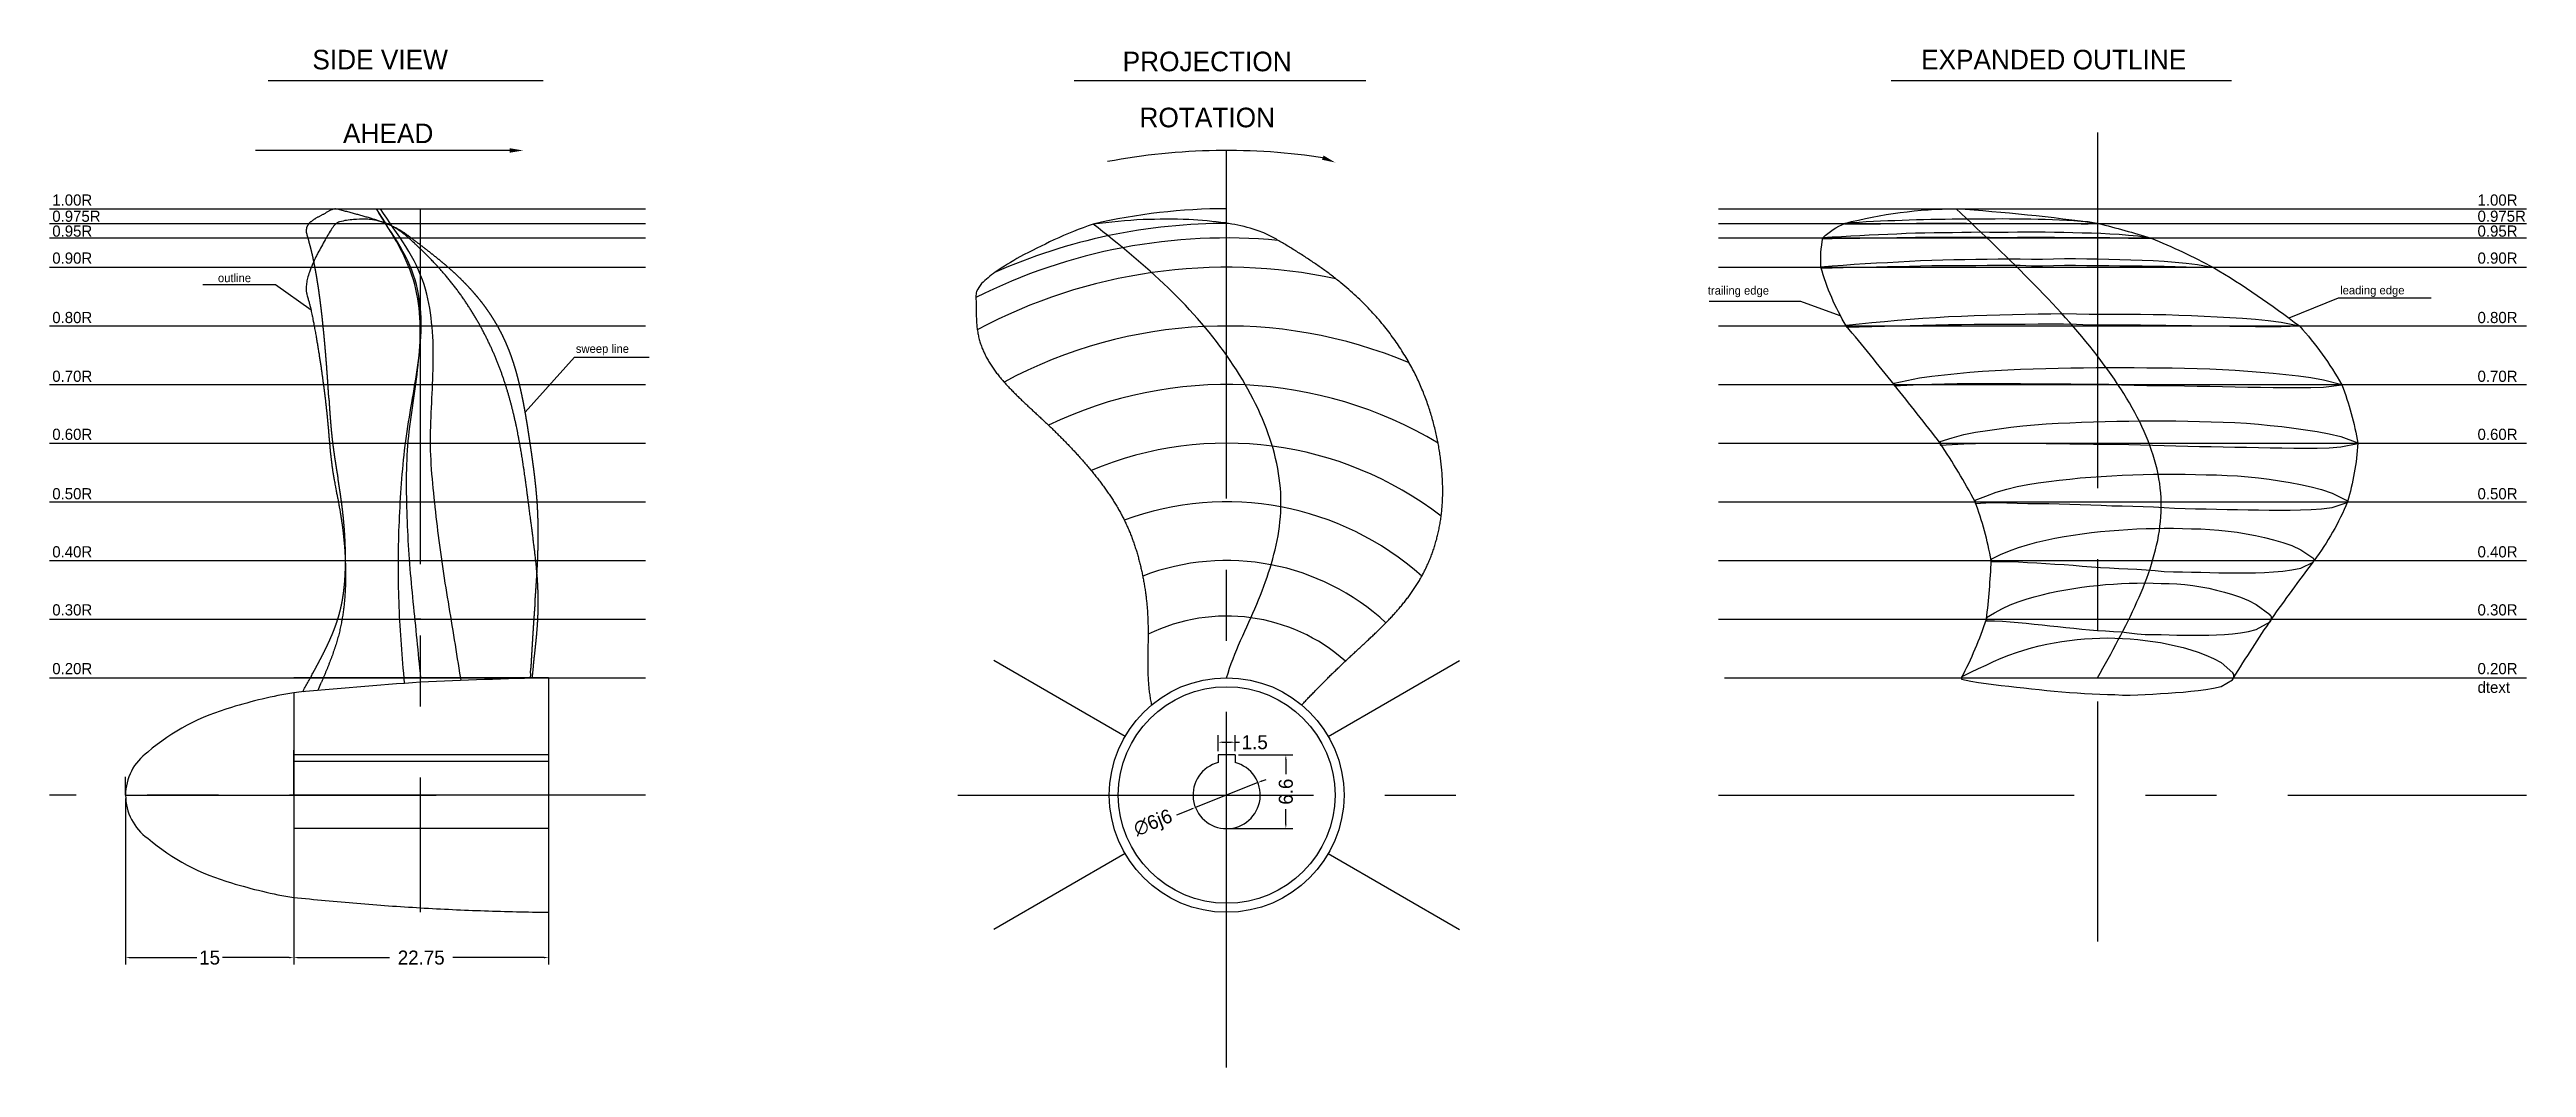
# Model space of a CAD drawing. Extents: x -13 to 208, y 176 to 267.
import ezdxf

# ---------------------------------------------------------------- set-up
doc = ezdxf.new("R2010")
doc.units = 0
doc.linetypes.add('CENTER', pattern=[50.8, 31.75, -6.35, 6.35, -6.35])
doc.linetypes.add('DIVIDE', pattern=[31.75, 12.7, -6.35, 0, -6.35, 0, -6.35])
doc.layers.get('0').update_dxf_attribs({"linetype": 'CONTINUOUS'})
doc.layers.get('DEFPOINTS').update_dxf_attribs({"linetype": 'CONTINUOUS'})
doc.layers.add('7', color=7, linetype='CONTINUOUS')
doc.dimstyles.get("Standard").update_dxf_attribs({"dimtxt": 0.18, "dimasz": 0.18, "dimexe": 0.18, "dimexo": 0.0625, "dimgap": 0.09, "dimtad": 0, "dimtih": 1, "dimtoh": 1, "dimdec": 4, "dimzin": 0, "dimtxsty": 'STANDARD', "dimcen": 0.09, "dimazin": 3, "dimtfac": 1, "dimtdec": 4, "dimtofl": 0, "dimtmove": 0, "dimatfit": 3, "dimtolj": 1, "dimtzin": 0})

msp = doc.modelspace()

# ---------------------------------------------------------------- texts
at = {"layer": '7'}
for s, height, p in [('SIDE VIEW', 1.75, (10.43865, 264.79072)), ('PROJECTION', 1.75, (82.73717, 264.62397)), ('EXPANDED OUTLINE', 1.75, (153.97265, 264.79072)), ('ROTATION', 1.75, (84.23862, 259.62161)), ('AHEAD', 1.75, (13.16997, 258.20427)), ('0.975R', 1, (-12.77002, 251.17997)), ('1.00R', 1, (-12.77002, 252.62685)), ('0.975R', 1, (203.62637, 251.17997)), ('1.00R', 1, (203.62637, 252.62685)), ('0.95R', 1, (-12.77002, 249.85367)), ('0.95R', 1, (203.62637, 249.85367)), ('0.90R', 1, (-12.77002, 247.44221)), ('0.90R', 1, (203.62637, 247.44221)), ('outline', 0.75, (2.01181, 245.79282)), ('trailing edge', 0.75, (134.94541, 244.67566)), ('leading edge', 0.75, (191.36552, 244.7028)), ('0.80R', 1, (-12.77002, 242.137)), ('0.80R', 1, (203.62637, 242.137)), ('sweep line', 0.75, (33.94639, 239.47858)), ('0.70R', 1, (-12.77002, 236.89207)), ('0.70R', 1, (203.62637, 236.89207)), ('0.60R', 1, (-12.77002, 231.70744)), ('0.60R', 1, (203.62637, 231.70744)), ('0.50R', 1, (-12.77002, 226.40223)), ('0.50R', 1, (203.62637, 226.40223)), ('0.40R', 1, (-12.77002, 221.21759)), ('0.40R', 1, (203.62637, 221.21759)), ('0.30R', 1, (-12.77002, 216.03295)), ('0.30R', 1, (203.62637, 216.03295)), ('0.20R', 1, (-12.77002, 210.78803)), ('0.20R', 1, (203.62637, 210.78803)), ('dtext', 1, (203.62637, 209.12136))]:
    msp.add_text(s, height=height, dxfattribs=at).set_placement(p)

# ---------------------------------------------------------------- blocks, each defined once
blk = doc.blocks.new('*D0')
at = {"layer": '7', "color": 0}
for p, q in [((8.77, 199.69), (8.77, 184.86)), ((31.52, 199.69), (31.52, 184.86)), ((9.17, 185.48), (17.33, 185.48)), ((31.12, 185.48), (22.96, 185.48))]:
    blk.add_line(p, q, dxfattribs=at)
for points in [[(9.17, 185.55), (9.17, 185.42), (8.77, 185.48)], [(31.12, 185.55), (31.12, 185.42), (31.52, 185.48)]]:
    blk.add_solid(points, dxfattribs=at)
at = {"layer": 'DEFPOINTS', "color": 0}
for p in [(8.77, 200), (31.52, 200), (31.52, 185.48)]:
    blk.add_point(p, dxfattribs=at)
at = {"layer": '7', "color": 0, "insert": (20.15, 185.48), "char_height": 1.25, "attachment_point": 5}
blk.add_mtext('\\A1;22.75', dxfattribs=at)
blk = doc.blocks.new('*D1')
at = {"layer": '7', "color": 0}
for p, q in [((-6.23, 199.69), (-6.23, 184.86)), ((8.77, 199.37), (8.77, 184.86)), ((-5.83, 185.48), (0.12, 185.48)), ((8.37, 185.48), (2.42, 185.48))]:
    blk.add_line(p, q, dxfattribs=at)
for points in [[(-5.83, 185.55), (-5.83, 185.42), (-6.23, 185.48)], [(8.37, 185.55), (8.37, 185.42), (8.77, 185.48)]]:
    blk.add_solid(points, dxfattribs=at)
at = {"layer": 'DEFPOINTS', "color": 0}
for p in [(-6.23, 200), (8.77, 199.69), (8.77, 185.48)]:
    blk.add_point(p, dxfattribs=at)
at = {"layer": '7', "color": 0, "insert": (1.27, 185.48), "char_height": 1.25, "attachment_point": 5}
blk.add_mtext('\\A1;15', dxfattribs=at)
blk = doc.blocks.new('*D2')
at = {"layer": '7', "color": 0}
for p, q in [((91.27, 203.91), (91.27, 205.34)), ((91.67, 204.71), (92.37, 204.71)), ((92.77, 203.91), (92.77, 205.34)), ((92.77, 204.71), (93.17, 204.71))]:
    blk.add_line(p, q, dxfattribs=at)
for points in [[(91.67, 204.78), (91.67, 204.65), (91.27, 204.71)], [(92.37, 204.78), (92.37, 204.65), (92.77, 204.71)]]:
    blk.add_solid(points, dxfattribs=at)
at = {"layer": 'DEFPOINTS', "color": 0}
for p in [(91.27, 203.6), (92.77, 204.71), (92.77, 203.6)]:
    blk.add_point(p, dxfattribs=at)
at = {"layer": '7', "color": 0, "insert": (94.52, 204.71), "char_height": 1.25, "attachment_point": 5}
blk.add_mtext('\\A1;1.5', dxfattribs=at)
blk = doc.blocks.new('*D3')
at = {"layer": '7', "color": 0}
for p, q in [((93.08, 203.6), (97.92, 203.6)), ((97.3, 203.2), (97.3, 201.86)), ((92.33, 197), (97.92, 197)), ((97.3, 197.4), (97.3, 198.74))]:
    blk.add_line(p, q, dxfattribs=at)
for points in [[(97.23, 203.2), (97.36, 203.2), (97.3, 203.6)], [(97.23, 197.4), (97.36, 197.4), (97.3, 197)]]:
    blk.add_solid(points, dxfattribs=at)
at = {"layer": 'DEFPOINTS', "color": 0}
for p in [(92.77, 203.6), (92.02, 197), (97.3, 197)]:
    blk.add_point(p, dxfattribs=at)
at = {"layer": '7', "color": 0, "insert": (97.3, 200.3), "char_height": 1.25, "attachment_point": 5, "rotation": 90}
blk.add_mtext('\\A1;6.6', dxfattribs=at)
blk = doc.blocks.new('*D4')
at = {"layer": '7', "color": 0}
for p, q in [((95.18, 201.26), (95.55, 201.4)), ((94.8, 201.11), (89.23, 198.89)), ((87.58, 198.24), (88.86, 198.74))]:
    blk.add_line(p, q, dxfattribs=at)
for points in [[(95.15, 201.32), (95.2, 201.19), (94.8, 201.11)], [(88.83, 198.81), (88.88, 198.68), (89.23, 198.89)]]:
    blk.add_solid(points, dxfattribs=at)
at = {"layer": 'DEFPOINTS', "color": 0}
for p in [(94.8, 201.11), (89.23, 198.89)]:
    blk.add_point(p, dxfattribs=at)
at = {"layer": '7', "color": 0, "insert": (85.49, 197.41), "char_height": 1.25, "attachment_point": 5, "rotation": 21.6683}
blk.add_mtext('\\A1;∅6{\\f??|b0|i0|c0|p54;j6}', dxfattribs=at)

# ---------------------------------------------------------------- dimensions: what is measured, and where the dimension line sits
at = {"layer": '7'}
for base, p1, p2, picture, middle in [((92.76619, 204.71473), (91.26619, 203.6), (92.76619, 203.6), '*D2', (94.52036, 204.71473)), ((8.77037, 185.48296), (-6.22963, 200), (8.77037, 199.6875), '*D1', (1.27037, 185.48296)), ((31.52037, 185.48296), (8.77037, 200), (31.52037, 200), '*D0', (20.14537, 185.48296))]:
    dim = msp.add_linear_dim(base=base, p1=p1, p2=p2, dimstyle='STANDARD', override={"dimscale": 0.5, "dimtxt": 2.5, "dimasz": 0.8, "dimexe": 1.25, "dimexo": 0.625, "dimgap": 0.625, "dimtih": 0, "dimtoh": 0, "dimzin": 8, "dimlunit": 6, "dimcen": 2.5, "dimtofl": 1}, dxfattribs=at)
    dim.commit()
    dim.dimension.update_dxf_attribs({"geometry": picture, "text_midpoint": middle})
dim = msp.add_linear_dim(base=(97.29673, 197), p1=(92.76619, 203.6), p2=(92.01619, 197), angle=90, dimstyle='STANDARD', override={"dimscale": 0.5, "dimtxt": 2.5, "dimasz": 0.8, "dimexe": 1.25, "dimexo": 0.625, "dimgap": 0.625, "dimtih": 0, "dimtoh": 0, "dimzin": 8, "dimlunit": 6, "dimcen": 2.5, "dimtofl": 1}, dxfattribs=at)
dim.commit()
dim.dimension.update_dxf_attribs({"geometry": '*D3', "text_midpoint": (97.29673, 200.3)})
dim = msp.add_diameter_dim_2p(p1=(94.8042, 201.1077), p2=(89.22818, 198.8923), text='<>{\\f??|b0|i0|c0|p54;j6}', dimstyle='STANDARD', override={"dimscale": 0.5, "dimtxt": 2.5, "dimasz": 0.8, "dimexe": 1.25, "dimexo": 0.625, "dimgap": 0.625, "dimtih": 0, "dimtoh": 0, "dimdec": 2, "dimzin": 8, "dimlunit": 6, "dimcen": 2.5, "dimtdec": 2, "dimtofl": 1}, dxfattribs=at)
dim.commit()
dim.dimension.update_dxf_attribs({"geometry": '*D4', "text_midpoint": (85.49401, 197.40869), "dimtype": 163})

# ---------------------------------------------------------------- linework, layer by layer
at = {"color": 7}
for centre, radius, start, end in [((8.57741, 188.79135), 19.76748, 105.7273876, 130.4742208), ((15.97524, 166.42733), 43.31245, 99.575465, 107.1282478), ((-1.50577, 199.9861), 4.72388, 125.5720071, 234.6399512), ((8.57318, 211.18645), 19.76748, 229.5474476, 254.2942808), ((15.96255, 233.55327), 43.31245, 252.8934206, 260.4415627)]:
    msp.add_arc(centre, radius, start, end, dxfattribs=at)
at = {"layer": '7'}
for p, q in [((6.49685, 263.79025), (29.01861, 263.79025)), ((29.01861, 263.79025), (31.02054, 263.79025)), ((78.39965, 263.79025), (104.42479, 263.79025)), ((151.30353, 263.79025), (181.6662, 263.79025)), ((28.5575, 257.54882), (5.37004, 257.54882)), ((-13.0133, 252.35), (40.15899, 252.35)), ((135.89838, 252.35), (207.99205, 252.35)), ((157.11312, 252.35), (192.90911, 252.35)), ((-13.0133, 251.04), (40.15899, 251.04)), ((-13.0133, 249.74), (40.15899, 249.74)), ((135.89838, 251.04), (207.99205, 251.04)), ((135.89838, 249.74), (207.99205, 249.74)), ((145.21732, 249.7678), (145.21732, 249.6972)), ((147.17302, 251.0727), (147.17302, 251.0098)), ((-13.0133, 247.12), (40.15899, 247.12)), ((0.65104, 245.5869), (7.14227, 245.5869)), ((7.14227, 245.5869), (10.32994, 243.32768)), ((135.89838, 247.12), (207.99205, 247.12)), ((145.04512, 247.1598), (145.04512, 247.0702)), ((135.06859, 244.10751), (143.22241, 244.10751)), ((143.22241, 244.10751), (146.72437, 242.80146)), ((186.83255, 242.60151), (191.21886, 244.38667)), ((191.21886, 244.38667), (199.49245, 244.38667)), ((-13.0133, 241.88), (40.15899, 241.88)), ((135.89838, 241.88), (207.99205, 241.88)), ((147.30212, 241.9522), (147.30212, 241.8078)), ((29.42997, 234.17965), (33.83809, 239.10467)), ((33.83809, 239.10467), (40.48827, 239.10467)), ((-13.0133, 236.65), (40.15899, 236.65)), ((135.89838, 236.65), (207.99205, 236.65)), ((151.56742, 236.7636), (151.56742, 236.5264)), ((-13.0133, 231.41), (40.15899, 231.41)), ((135.89838, 231.41), (207.99205, 231.41)), ((155.69152, 231.5773), (155.69152, 231.2427)), ((-13.0133, 226.18), (40.15899, 226.18)), ((135.89838, 226.18), (207.99205, 226.18)), ((158.80972, 226.3187), (158.80972, 226.0313)), ((160.23572, 221.0694), (160.23572, 220.8107)), ((-13.0133, 220.94), (40.15899, 220.94)), ((135.89838, 220.94), (207.99205, 220.94)), ((-13.0133, 215.71), (40.15899, 215.71)), ((20.12037, 215.71), (19.65037, 215.71)), ((135.89838, 215.71), (207.99205, 215.71)), ((159.81022, 215.8577), (159.81022, 215.5523)), ((-13.0133, 210.47), (40.15899, 210.47)), ((31.52037, 210.4698), (8.77037, 210.4698)), ((20.12037, 210.47), (20.17037, 210.47)), ((31.52037, 210.47), (31.52037, 189.53)), ((82.94908, 205.2349), (71.23545, 211.99776)), ((101.0833, 205.2349), (112.79693, 211.99776)), ((136.44155, 210.47), (169.72742, 210.47)), ((157.58752, 210.56098), (157.58752, 210.3333)), ((169.72742, 210.47), (169.72742, 210.47)), ((169.72742, 210.47), (207.99205, 210.47)), ((8.77037, 209.13632), (8.77037, 190.86368)), ((8.77037, 200), (8.77037, 204)), ((31.52037, 203.6), (8.77037, 203.6)), ((8.77037, 200), (8.77037, 203.5)), ((91.26619, 203.6), (91.26619, 202.90474)), ((92.76619, 203.6), (91.26619, 203.6)), ((92.76619, 203.6), (92.76619, 202.90474)), ((31.52037, 203), (8.77037, 203)), ((8.77037, 200), (8.77037, 202)), ((8.77037, 202), (8.77037, 197.59552)), ((8.77037, 200), (8.77037, 201.7)), ((-6.22963, 200), (21.47204, 200)), ((8.77037, 200), (8.77037, 200)), ((31.52037, 197), (8.77037, 197)), ((82.94908, 194.7651), (71.23545, 188.00224)), ((101.0833, 194.7651), (112.79693, 188.00224))]:
    msp.add_line(p, q, dxfattribs=at)
at = {"layer": '7', "linetype": 'CENTER'}
for p, q in [((169.72742, 259.14786), (169.72742, 186.93279)), ((92.01619, 175.67113), (92.01619, 257.54882)), ((20.07037, 252.35), (20.07037, 189.53)), ((-6.22963, 200), (-6.22963, 201.6244)), ((40.15899, 200), (-13.0133, 200)), ((68.02066, 200), (116.01172, 200)), ((135.89838, 200), (207.99205, 200))]:
    msp.add_line(p, q, dxfattribs=at)
at = {"layer": '7', "linetype": 'DIVIDE'}
msp.add_lwpolyline([(29.87902, 210.47, -0.000021932), (29.9024, 210.893), (29.92586, 211.3161, -0.000074438), (29.94948, 211.7391, -0.000093186), (29.97334, 212.1621, -0.000116027), (29.99752, 212.5851, -0.000137546), (30.02209, 213.0082, -0.000171897), (30.04715, 213.4312, -0.000180443), (30.07276, 213.8542, -0.000210231), (30.099, 214.2773, -0.000242111), (30.12597, 214.7003, -0.00025223), (30.15373, 215.1233, -0.000280073), (30.18237, 215.5464, -0.000264434), (30.21195, 215.9694, -0.000158975), (30.24232, 216.3924, -0.000055516), (30.27319, 216.8155, -0.00004018), (30.30424, 217.2385, 0.000045045), (30.33518, 217.6615, 0.000219587), (30.36569, 218.0845, 0.000300174), (30.39548, 218.5076, 0.000386288), (30.42425, 218.9306, 0.000488227), (30.45168, 219.3536, 0.000572636), (30.47747, 219.7767, 0.000656718), (30.50132, 220.1997, 0.000752829), (30.52293, 220.6227, 0.000839898), (30.54198, 221.0458, 0.000889431), (30.55823, 221.4688, 0.000942742), (30.57148, 221.8918, 0.000988461), (30.58155, 222.3148, 0.001036963), (30.58829, 222.7379, 0.001098868), (30.59149, 223.1609, 0.001139109), (30.591, 223.5839, 0.001196627), (30.58664, 224.007, 0.001248363), (30.57823, 224.43, 0.0012981), (30.5656, 224.853, 0.001352178), (30.54856, 225.2761, 0.001396935), (30.52695, 225.6991, 0.00143758), (30.5006, 226.1221, 0.001413198), (30.46938, 226.5452, 0.001269973), (30.43353, 226.9682, 0.001137686), (30.39342, 227.3912, 0.001029884), (30.34942, 227.8142, 0.000924558), (30.30188, 228.2373, 0.000816908), (30.25118, 228.6603, 0.000705707), (30.19768, 229.0833, 0.000599469), (30.14174, 229.5064, 0.000496845), (30.08374, 229.9294, 0.000386289), (30.02403, 230.3524, 0.000280326), (29.96298, 230.7755, 0.0001834), (29.90096, 231.1985, 0.000144862), (29.83831, 231.6215, 0.000236872), (29.77501, 232.0445, 0.000433641), (29.71062, 232.4676, 0.000558834), (29.64474, 232.8906, 0.000680564), (29.57692, 233.3136, 0.000799221), (29.50674, 233.7367, 0.000939806), (29.43375, 234.1597, 0.001040478), (29.35753, 234.5827, 0.001164151), (29.27765, 235.0058, 0.001296199), (29.19367, 235.4288, 0.001394342), (29.10517, 235.8518, 0.001516365), (29.01171, 236.2749, 0.001653579), (28.91285, 236.6979, 0.001824116), (28.80808, 237.1209, 0.002097921), (28.69655, 237.5439, 0.002313311), (28.5774, 237.967, 0.002542267), (28.44977, 238.39, 0.002728686), (28.31276, 238.813, 0.002909459), (28.16552, 239.2361, 0.003109277), (28.00718, 239.6591, 0.003250528), (27.83685, 240.0821, 0.003393503), (27.65366, 240.5052, 0.003539842), (27.45676, 240.9282, 0.003634763), (27.24526, 241.3512, 0.003718363), (27.01828, 241.7742, 0.003754667), (26.77499, 242.1973, 0.003758873), (26.51473, 242.6203, 0.003690258), (26.23693, 243.0433, 0.003654772), (25.94105, 243.4664, 0.003637515), (25.62654, 243.8894, 0.003549697), (25.29282, 244.3124, 0.003486282), (24.93935, 244.7355, 0.003442975), (24.56558, 245.1585, 0.003337458), (24.17095, 245.5815, 0.003252277), (23.7549, 246.0045, 0.003164245), (23.31689, 246.4276, 0.003101746), (22.85634, 246.8506, 0.002835522), (22.37276, 247.2736, 0.002248113), (21.86753, 247.6967, 0.001569511), (21.34464, 248.1197, 0.001016215), (20.80831, 248.5427, 0.000553985), (20.26274, 248.9658, 0.000106787), (19.71214, 249.3888, 0.000178074), (19.16058, 249.8118, 0.006220571), (18.57938, 250.2348, 0.020118258), (17.86417, 250.6579, 0.016794491), (16.89997, 251.0809, 0.007671043), (15.62164, 251.5039, 0.002134788), (14.11495, 251.927, 0.004329051), (12.49407, 252.35, 0.10948409), (11.56907, 251.927, 0.002278951), (10.75902, 251.5039, 0.031539996), (10.17882, 251.0809, 0.067089746), (9.91434, 250.6579, 0.051633525), (9.89732, 250.2348, 0.006080995), (10.00855, 249.8118, 0.002850083), (10.1396, 249.3888, -0.002307917), (10.2586, 248.9658, -0.002609281), (10.36686, 248.5427, -0.002206158), (10.46582, 248.1197, -0.001833843), (10.55689, 247.6967, -0.001434432), (10.64153, 247.2736, -0.00116004), (10.7211, 246.8506, -0.001114034), (10.79634, 246.4276, -0.001106536), (10.86749, 246.0045, -0.001027509), (10.93481, 245.5815, -0.000973719), (10.99853, 245.1585, -0.000902077), (11.0589, 244.7355, -0.000833403), (11.11616, 244.3124, -0.000756824), (11.17056, 243.8894, -0.000699579), (11.22233, 243.4664, -0.000624104), (11.27172, 243.0433, -0.000548549), (11.31897, 242.6203, -0.000485752), (11.36433, 242.1973, -0.000425824), (11.40803, 241.7742, -0.000394026), (11.45026, 241.3512, -0.000410018), (11.49106, 240.9282, -0.000399778), (11.53046, 240.5052, -0.000388417), (11.56851, 240.0821, -0.000380226), (11.60522, 239.6591, -0.000369438), (11.64064, 239.2361, -0.000362302), (11.6748, 238.813, -0.000349017), (11.70773, 238.39, -0.000343076), (11.73946, 237.967, -0.000330466), (11.77004, 237.5439, -0.000323158), (11.79948, 237.1209, -0.000302321), (11.82783, 236.6979, -0.000219135), (11.85517, 236.2749, -0.0000438), (11.88188, 235.8518, -0.000055848), (11.90845, 235.4288, 0.000177251), (11.93537, 235.0058, 0.000384057), (11.96312, 234.5827, 0.000540342), (11.9922, 234.1597, 0.000673194), (12.02309, 233.7367, 0.00082111), (12.05629, 233.3136, 0.000964418), (12.09228, 232.8906, 0.001101745), (12.13155, 232.4676, 0.0012437), (12.17459, 232.0445, 0.001386784), (12.22189, 231.6215, 0.001422926), (12.27391, 231.1985, 0.001200722), (12.33052, 230.7755, 0.000911841), (12.39102, 230.3524, 0.00069245), (12.45465, 229.9294, 0.000473063), (12.52067, 229.5064, 0.000266475), (12.58835, 229.0833, 0.000047768), (12.65695, 228.6603, 0.000070947), (12.72571, 228.2373, -0.000300695), (12.7939, 227.8142, -0.000584542), (12.86077, 227.3912, -0.000806726), (12.92559, 226.9682, -0.001024851), (12.98762, 226.5452, -0.001232221), (13.0461, 226.1221, -0.001304877), (13.10045, 225.6991, -0.001285269), (13.15053, 225.2761, -0.001308343), (13.19623, 224.853, -0.001321715), (13.23748, 224.43, -0.001361325), (13.27419, 224.007, -0.001385867), (13.30627, 223.5839, -0.001403572), (13.33365, 223.1609, -0.001440199), (13.35624, 222.7379, -0.001467336), (13.37395, 222.3148, -0.001489284), (13.38669, 221.8918, -0.00151477), (13.39439, 221.4688, -0.001552788), (13.39695, 221.0458, -0.00166192), (13.39424, 220.6227, -0.001950729), (13.38565, 220.1997, -0.002245133), (13.37031, 219.7767, -0.002490883), (13.34737, 219.3536, -0.00274477), (13.31596, 218.9306, -0.002979143), (13.27522, 218.5076, -0.003212551), (13.22429, 218.0845, -0.003443323), (13.16232, 217.6615, -0.003655474), (13.08844, 217.2385, -0.003855441), (13.00179, 216.8155, -0.004041369), (12.9015, 216.3924, -0.004215317), (12.78673, 215.9694, -0.004232587), (12.65662, 215.5464, -0.003856861), (12.51119, 215.1233, -0.003322687), (12.35164, 214.7003, -0.002901063), (12.17924, 214.2773, -0.002530516), (11.99529, 213.8542, -0.002194322), (11.80107, 213.4312, -0.001827718), (11.59786, 213.0082, -0.001509005), (11.38695, 212.5851, -0.001210207), (11.16961, 212.1621, -0.000881285), (10.94714, 211.7391, -0.000579911), (10.72082, 211.3161, -0.000296785), (10.49193, 210.893, -0.000610901), (9.57549, 209.22068)], format="xyb", dxfattribs=at)
at = {"layer": '7'}
for points in [[(20.12037, 210.47), (20.07816, 210.893), (20.03596, 211.3161), (19.99374, 211.7391), (19.95151, 212.1621), (19.90927, 212.5851), (19.86701, 213.0082), (19.82472, 213.4312), (19.78241, 213.8542), (19.74006, 214.2773), (19.69768, 214.7003), (19.65527, 215.1233), (19.6128, 215.5464), (19.5703, 215.9694), (19.52785, 216.3924), (19.48559, 216.8155), (19.44369, 217.2385), (19.40228, 217.6615), (19.36154, 218.0845), (19.3216, 218.5076), (19.28262, 218.9306), (19.24475, 219.3536), (19.20815, 219.7767), (19.17296, 220.1997), (19.13934, 220.6227), (19.10744, 221.0458), (19.07736, 221.4688), (19.04911, 221.8918), (19.02267, 222.3148), (18.99804, 222.7379), (18.97522, 223.1609), (18.95418, 223.5839), (18.93493, 224.007), (18.91745, 224.43), (18.90174, 224.853), (18.8878, 225.2761), (18.8756, 225.6991), (18.86515, 226.1221), (18.85647, 226.5452), (18.8498, 226.9682), (18.84545, 227.3912), (18.84373, 227.8142), (18.84494, 228.2373), (18.84941, 228.6603), (18.85744, 229.0833), (18.86934, 229.5064), (18.88542, 229.9294), (18.90599, 230.3524), (18.93138, 230.7755), (18.96187, 231.1985), (18.99778, 231.6215), (19.03894, 232.0445), (19.08478, 232.4676), (19.13469, 232.8906), (19.18806, 233.3136), (19.24428, 233.7367), (19.30276, 234.1597), (19.36288, 234.5827), (19.42405, 235.0058), (19.48565, 235.4288), (19.54708, 235.8518), (19.60773, 236.2749), (19.667, 236.6979), (19.72429, 237.1209), (19.77903, 237.5439), (19.83063, 237.967), (19.87853, 238.39), (19.92216, 238.813), (19.96093, 239.2361), (19.99427, 239.6591), (20.02161, 240.0821), (20.04238, 240.5052), (20.05601, 240.9282), (20.0619, 241.3512), (20.05951, 241.7742), (20.04824, 242.1973), (20.0275, 242.6203), (19.99668, 243.0433), (19.95516, 243.4664), (19.90232, 243.8894), (19.83756, 244.3124), (19.76027, 244.7355), (19.66983, 245.1585), (19.56563, 245.5815), (19.44705, 246.0045), (19.31348, 246.4276), (19.16432, 246.8506), (18.99896, 247.2736), (18.81761, 247.6967), (18.62159, 248.1197), (18.41231, 248.5427), (18.19116, 248.9658), (17.95954, 249.3888), (17.71886, 249.8118), (17.47043, 250.2348), (17.21536, 250.6579), (16.95473, 251.0809), (16.6897, 251.5039), (16.42171, 251.927), (16.15224, 252.35)], [(18.66069, 209.98286), (18.58631, 210.893), (18.55189, 211.3161), (18.51778, 211.7391), (18.48412, 212.1621), (18.45107, 212.5851), (18.41877, 213.0082), (18.38739, 213.4312), (18.35707, 213.8542), (18.32797, 214.2773), (18.30023, 214.7003), (18.27401, 215.1233), (18.24945, 215.5464), (18.22672, 215.9694), (18.20588, 216.3924), (18.18697, 216.8155), (18.17002, 217.2385), (18.15505, 217.6615), (18.14211, 218.0845), (18.13121, 218.5076), (18.12239, 218.9306), (18.11568, 219.3536), (18.11112, 219.7767), (18.10872, 220.1997), (18.10852, 220.6227), (18.11055, 221.0458), (18.11481, 221.4688), (18.12123, 221.8918), (18.12971, 222.3148), (18.14019, 222.7379), (18.15258, 223.1609), (18.16681, 223.5839), (18.18279, 224.007), (18.20044, 224.43), (18.21968, 224.853), (18.24044, 225.2761), (18.26263, 225.6991), (18.28617, 226.1221), (18.31102, 226.5452), (18.3373, 226.9682), (18.3652, 227.3912), (18.39492, 227.8142), (18.42666, 228.2373), (18.4606, 228.6603), (18.49694, 229.0833), (18.53588, 229.5064), (18.5776, 229.9294), (18.62231, 230.3524), (18.67019, 230.7755), (18.72144, 231.1985), (18.77624, 231.6215), (18.8345, 232.0445), (18.89583, 232.4676), (18.95987, 232.8906), (19.02621, 233.3136), (19.09448, 233.7367), (19.16429, 234.1597), (19.23525, 234.5827), (19.30699, 235.0058), (19.3791, 235.4288), (19.45122, 235.8518), (19.52295, 236.2749), (19.59392, 236.6979), (19.66364, 237.1209), (19.73146, 237.5439), (19.79667, 237.967), (19.85856, 238.39), (19.91642, 238.813), (19.96954, 239.2361), (20.01722, 239.6591), (20.05874, 240.0821), (20.0934, 240.5052), (20.12049, 240.9282), (20.1393, 241.3512), (20.14913, 241.7742), (20.14927, 242.1973), (20.13901, 242.6203), (20.11764, 243.0433), (20.08447, 243.4664), (20.03878, 243.8894), (19.97988, 244.3124), (19.90705, 244.7355), (19.81961, 245.1585), (19.71683, 245.5815), (19.59802, 246.0045), (19.46248, 246.4276), (19.30949, 246.8506), (19.13837, 247.2736), (18.94912, 247.6967), (18.74268, 248.1197), (18.52008, 248.5427), (18.28234, 248.9658), (18.03047, 249.3888), (17.7655, 249.8118), (17.49018, 250.2348), (17.21122, 250.6579), (16.9359, 251.0809), (16.66917, 251.5039), (16.40905, 251.927), (16.15224, 252.35)], [(23.70143, 210.25612), (23.60015, 210.893), (23.53286, 211.3161), (23.46552, 211.7391), (23.39809, 212.1621), (23.33056, 212.5851), (23.26289, 213.0082), (23.19506, 213.4312), (23.12704, 213.8542), (23.05881, 214.2773), (22.99033, 214.7003), (22.92159, 215.1233), (22.85254, 215.5464), (22.78318, 215.9694), (22.71359, 216.3924), (22.64393, 216.8155), (22.57436, 217.2385), (22.50504, 217.6615), (22.43614, 218.0845), (22.36781, 218.5076), (22.30022, 218.9306), (22.23353, 219.3536), (22.1679, 219.7767), (22.10349, 220.1997), (22.04047, 220.6227), (21.97899, 221.0458), (21.91915, 221.4688), (21.86089, 221.8918), (21.80417, 222.3148), (21.74891, 222.7379), (21.69505, 223.1609), (21.64253, 223.5839), (21.59129, 224.007), (21.54127, 224.43), (21.4924, 224.853), (21.44463, 225.2761), (21.39788, 225.6991), (21.3521, 226.1221), (21.30728, 226.5452), (21.2637, 226.9682), (21.22174, 227.3912), (21.1818, 227.8142), (21.14426, 228.2373), (21.10951, 228.6603), (21.07794, 229.0833), (21.04994, 229.5064), (21.02589, 229.9294), (21.00619, 230.3524), (20.99123, 230.7755), (20.98138, 231.1985), (20.97702, 231.6215), (20.97804, 232.0445), (20.98384, 232.4676), (20.99379, 232.8906), (21.00728, 233.3136), (21.02369, 233.7367), (21.0424, 234.1597), (21.0628, 234.5827), (21.08427, 235.0058), (21.10618, 235.4288), (21.12792, 235.8518), (21.14887, 236.2749), (21.16842, 236.6979), (21.18597, 237.1209), (21.2011, 237.5439), (21.21335, 237.967), (21.2223, 238.39), (21.2275, 238.813), (21.22853, 239.2361), (21.22495, 239.6591), (21.21633, 240.0821), (21.20223, 240.5052), (21.18223, 240.9282), (21.15587, 241.3512), (21.12274, 241.7742), (21.08236, 242.1973), (21.034, 242.6203), (20.9768, 243.0433), (20.90989, 243.4664), (20.83238, 243.8894), (20.74342, 244.3124), (20.64214, 244.7355), (20.52765, 245.1585), (20.3991, 245.5815), (20.25561, 246.0045), (20.09631, 246.4276), (19.92033, 246.8506), (19.72683, 247.2736), (19.51571, 247.6967), (19.28802, 248.1197), (19.04483, 248.5427), (18.78726, 248.9658), (18.51639, 249.3888), (18.23333, 249.8118), (17.94077, 250.2348), (17.64508, 250.6579), (17.35313, 251.0809), (17.06961, 251.5039), (16.79254, 251.927), (16.51869, 252.35)], [(169.72742, 210.47), (169.96222, 210.893), (170.19672, 211.3161), (170.43042, 211.7391), (170.66302, 212.1621), (170.89432, 212.5851), (171.12372, 213.0082), (171.35102, 213.4312), (171.57572, 213.8542), (171.79772, 214.2773), (172.01642, 214.7003), (172.23152, 215.1233), (172.44272, 215.5464), (172.64962, 215.9694), (172.85182, 216.3924), (173.04912, 216.8155), (173.24102, 217.2385), (173.42722, 217.6615), (173.60732, 218.0845), (173.78102, 218.5076), (173.94792, 218.9306), (174.10762, 219.3536), (174.25992, 219.7767), (174.40442, 220.1997), (174.54062, 220.6227), (174.66832, 221.0458), (174.78712, 221.4688), (174.89662, 221.8918), (174.99652, 222.3148), (175.08652, 222.7379), (175.16612, 223.1609), (175.23512, 223.5839), (175.29312, 224.007), (175.33982, 224.43), (175.37472, 224.853), (175.39762, 225.2761), (175.40812, 225.6991), (175.40592, 226.1221), (175.39062, 226.5452), (175.36232, 226.9682), (175.32122, 227.3912), (175.26732, 227.8142), (175.20092, 228.2373), (175.12212, 228.6603), (175.03102, 229.0833), (174.92782, 229.5064), (174.81272, 229.9294), (174.68572, 230.3524), (174.54712, 230.7755), (174.39702, 231.1985), (174.23552, 231.6215), (174.06282, 232.0445), (173.87942, 232.4676), (173.68532, 232.8906), (173.48092, 233.3136), (173.26652, 233.7367), (173.04242, 234.1597), (172.80892, 234.5827), (172.56612, 235.0058), (172.31452, 235.4288), (172.05432, 235.8518), (171.78572, 236.2749), (171.50912, 236.6979), (171.22472, 237.1209), (170.93262, 237.5439), (170.63292, 237.967), (170.32582, 238.39), (170.01132, 238.813), (169.68952, 239.2361), (169.36052, 239.6591), (169.02442, 240.0821), (168.68142, 240.5052), (168.33152, 240.9282), (167.97482, 241.3512), (167.61152, 241.7742), (167.24162, 242.1973), (166.86542, 242.6203), (166.48312, 243.0433), (166.09512, 243.4664), (165.70162, 243.8894), (165.30292, 244.3124), (164.89922, 244.7355), (164.49102, 245.1585), (164.07842, 245.5815), (163.66182, 246.0045), (163.24142, 246.4276), (162.81752, 246.8506), (162.39042, 247.2736), (161.96042, 247.6967), (161.52782, 248.1197), (161.09282, 248.5427), (160.65592, 248.9658), (160.21712, 249.3888), (159.77702, 249.8118), (159.33562, 250.2348), (158.89312, 250.6579), (158.44942, 251.0809), (158.00462, 251.5039), (157.55902, 251.927), (157.11312, 252.35)], [(92.01619, 210.4698), (92.14409, 210.8929), (92.28159, 211.3143), (92.42809, 211.734), (92.58269, 212.1519), (92.74469, 212.5678), (92.91309, 212.9817), (93.08689, 213.3937), (93.26509, 213.8038), (93.44649, 214.2121), (93.62979, 214.6188), (93.81379, 215.024), (93.99709, 215.4282), (94.17819, 215.8315), (94.35619, 216.2341), (94.53079, 216.6364), (94.70149, 217.0386), (94.86799, 217.4407), (95.02979, 217.843), (95.18669, 218.2456), (95.33849, 218.6487), (95.48479, 219.0525), (95.62539, 219.457), (95.76009, 219.8623), (95.88889, 220.2686), (96.01149, 220.676), (96.12769, 221.0845), (96.23709, 221.4942), (96.33929, 221.9053), (96.43369, 222.3179), (96.52009, 222.7321), (96.59789, 223.1479), (96.66659, 223.5655), (96.72579, 223.9849), (96.77519, 224.4062), (96.81419, 224.8295), (96.84229, 225.2547), (96.85919, 225.6819), (96.86449, 226.1111), (96.85799, 226.5422), (96.83959, 226.9752), (96.80939, 227.4099), (96.76739, 227.8461), (96.71369, 228.2838), (96.64839, 228.7229), (96.57149, 229.1631), (96.48319, 229.6043), (96.38379, 230.0463), (96.27329, 230.489), (96.15199, 230.9321), (96.02009, 231.3755), (95.87789, 231.8191), (95.72549, 232.2627), (95.56289, 232.7061), (95.39029, 233.1491), (95.20779, 233.5917), (95.01569, 234.0336), (94.81399, 234.4748), (94.60309, 234.915), (94.38309, 235.3541), (94.15419, 235.792), (93.91679, 236.2285), (93.67109, 236.6635), (93.41729, 237.0969), (93.15559, 237.5286), (92.88599, 237.9585), (92.60849, 238.3864), (92.32329, 238.8123), (92.03029, 239.236), (91.72979, 239.6575), (91.42179, 240.0767), (91.10639, 240.4934), (90.78369, 240.9075), (90.45369, 241.3191), (90.11669, 241.7279), (89.77279, 242.1339), (89.42209, 242.5371), (89.06489, 242.9373), (88.70139, 243.3346), (88.33189, 243.7287), (87.95659, 244.1198), (87.57589, 244.5078), (87.18989, 244.8925), (86.79909, 245.2741), (86.40359, 245.6525), (86.00379, 246.0278), (85.59999, 246.3998), (85.19259, 246.7687), (84.78179, 247.1344), (84.36779, 247.4971), (83.95089, 247.8566), (83.53129, 248.2131), (83.10939, 248.5666), (82.68529, 248.9171), (82.25939, 249.2648), (81.83249, 249.6098), (81.40529, 249.9523), (80.97829, 250.2924), (80.54979, 250.6298), (80.10252, 250.97634)], [(145.21732, 249.7678), (146.04362, 249.8265), (146.86982, 249.8807), (147.69612, 249.9281), (148.52232, 249.9708), (149.34852, 250.0109), (150.17482, 250.0491), (151.00102, 250.0863), (151.82732, 250.123), (152.65352, 250.1571), (153.47982, 250.1861), (154.30602, 250.2072), (155.13232, 250.2207), (155.95852, 250.2303), (156.78472, 250.2402), (157.61102, 250.2535), (158.43722, 250.267), (159.26352, 250.2744), (160.08972, 250.2696), (160.91602, 250.2571), (161.74222, 250.2592), (162.56842, 250.276), (163.39472, 250.2865), (164.22092, 250.2852), (165.04722, 250.2759), (165.87342, 250.2623), (166.69972, 250.2472), (167.52592, 250.2301), (168.35222, 250.2103), (169.17842, 250.187), (170.00462, 250.1576), (170.83092, 250.1185), (171.65712, 250.0659), (172.48342, 249.9994), (173.30962, 249.927), (174.50182, 249.7335)], [(145.21732, 249.6972), (146.04362, 249.7012), (146.86982, 249.7078), (147.69612, 249.7178), (148.52232, 249.7284), (149.34852, 249.7381), (150.17482, 249.7484), (151.00102, 249.7605), (151.82732, 249.7752), (152.65352, 249.7904), (153.47982, 249.8031), (154.30602, 249.8104), (155.13232, 249.8119), (155.95852, 249.8113), (156.78472, 249.8125), (157.61102, 249.8185), (158.43722, 249.825), (159.26352, 249.8247), (160.08972, 249.8108), (160.91602, 249.7889), (161.74222, 249.787), (162.56842, 249.8053), (163.39472, 249.8169), (164.22092, 249.8156), (165.04722, 249.8077), (165.87342, 249.7991), (166.69972, 249.7939), (167.52592, 249.7908), (168.35222, 249.7882), (169.17842, 249.7842), (170.00462, 249.7776), (170.83092, 249.7675), (171.65712, 249.7532), (172.48342, 249.7356), (173.30962, 249.7207), (174.50202, 249.7322)], [(147.17302, 251.0727), (147.81162, 251.1179), (148.45032, 251.1593), (149.08892, 251.195), (149.72762, 251.2271), (150.36632, 251.2571), (151.00492, 251.2857), (151.64362, 251.3134), (152.28232, 251.3402), (152.92092, 251.3651), (153.55962, 251.3862), (154.19822, 251.4018), (154.83692, 251.4121), (155.47562, 251.4197), (156.11422, 251.4272), (156.75292, 251.437), (157.39162, 251.4467), (158.03022, 251.4525), (158.66892, 251.4503), (159.30762, 251.443), (159.94622, 251.4448), (160.58492, 251.4559), (161.22352, 251.4628), (161.86222, 251.4619), (162.50092, 251.4555), (163.13952, 251.4459), (163.77822, 251.4347), (164.41692, 251.4217), (165.05552, 251.4067), (165.69422, 251.3891), (166.33282, 251.3672), (166.97152, 251.338), (167.61022, 251.2989), (168.24882, 251.2495), (168.88752, 251.1967), (169.80902, 251.0424)], [(147.17302, 251.0098), (147.81162, 251.0065), (148.45032, 251.0056), (149.08892, 251.0081), (149.72762, 251.0116), (150.36632, 251.0147), (151.00492, 251.0184), (151.64362, 251.0237), (152.28232, 251.0311), (152.92092, 251.0391), (153.55962, 251.0458), (154.19822, 251.0491), (154.83692, 251.0487), (155.47562, 251.0472), (156.11422, 251.0471), (156.75292, 251.0502), (157.39162, 251.0538), (158.03022, 251.0528), (158.66892, 251.0424), (159.30762, 251.0268), (159.94622, 251.0251), (160.58492, 251.0375), (161.22352, 251.0453), (161.86222, 251.0445), (162.50092, 251.0393), (163.13952, 251.0342), (163.77822, 251.0318), (164.41692, 251.0314), (165.05552, 251.0315), (165.69422, 251.0309), (166.33282, 251.0288), (166.97152, 251.0251), (167.61022, 251.0197), (168.24882, 251.0129), (168.88752, 251.0075), (169.80912, 251.0408)], [(145.04512, 247.1598), (146.03292, 247.2425), (147.02082, 247.3192), (148.00862, 247.3868), (148.99642, 247.4481), (149.98422, 247.5055), (150.97212, 247.5604), (151.95992, 247.6141), (152.94772, 247.6674), (153.93562, 247.7172), (154.92342, 247.7594), (155.91122, 247.79), (156.89902, 247.8091), (157.88692, 247.8224), (158.87472, 247.8364), (159.86252, 247.8559), (160.85042, 247.8756), (161.83822, 247.8859), (162.82602, 247.8774), (163.81392, 247.857), (164.80172, 247.8596), (165.78952, 247.8857), (166.77732, 247.9018), (167.76522, 247.8998), (168.75302, 247.8857), (169.74082, 247.8657), (170.72872, 247.8438), (171.71652, 247.8195), (172.70432, 247.7914), (173.69222, 247.7581), (174.68002, 247.7158), (175.66782, 247.6594), (176.65562, 247.5836), (177.64352, 247.4875), (178.63132, 247.3815), (180.05662, 247.1165)], [(145.04512, 247.0702), (146.03292, 247.0837), (147.02082, 247.1002), (148.00862, 247.1206), (148.99642, 247.141), (149.98422, 247.16), (150.97212, 247.1795), (151.95992, 247.2014), (152.94772, 247.2269), (153.93562, 247.2527), (154.92342, 247.2744), (155.91122, 247.2873), (156.89902, 247.2912), (157.88692, 247.2917), (158.87472, 247.2947), (159.86252, 247.3049), (160.85042, 247.3157), (161.83822, 247.3164), (162.82602, 247.2962), (163.81392, 247.2639), (164.80172, 247.2616), (165.78952, 247.2895), (166.77732, 247.307), (167.76522, 247.3051), (168.75302, 247.2927), (169.74082, 247.2789), (170.72872, 247.2695), (171.71652, 247.2629), (172.70432, 247.2566), (173.69222, 247.248), (174.68002, 247.2351), (175.66782, 247.2162), (176.65562, 247.1894), (177.64352, 247.1564), (178.63132, 247.1285), (180.05682, 247.1148)], [(147.30212, 241.9522), (148.44292, 242.0734), (149.58382, 242.1874), (150.72462, 242.291), (151.86552, 242.3891), (153.00632, 242.4837), (154.14722, 242.5717), (155.28802, 242.6502), (156.42882, 242.7165), (157.56972, 242.7712), (158.71062, 242.8156), (159.85142, 242.8514), (160.99222, 242.8804), (162.13312, 242.9054), (163.27392, 242.929), (164.41482, 242.953), (165.55562, 242.9727), (166.69652, 242.9805), (167.83732, 242.9689), (168.97822, 242.944), (170.11902, 242.9344), (171.25992, 242.943), (172.40072, 242.9468), (173.54162, 242.9383), (174.68242, 242.9192), (175.82332, 242.8913), (176.96412, 242.8558), (178.10502, 242.8131), (179.24582, 242.7634), (180.38672, 242.7067), (181.52752, 242.6414), (182.66842, 242.5649), (183.80922, 242.4744), (184.95012, 242.3652), (186.09092, 242.2274), (187.73692, 241.8839)], [(147.30212, 241.8078), (148.44292, 241.8172), (149.58382, 241.834), (150.72462, 241.8612), (151.86552, 241.8934), (153.00632, 241.9261), (154.14722, 241.957), (155.28802, 241.984), (156.42882, 242.0055), (157.56972, 242.0215), (158.71062, 242.0328), (159.85142, 242.04), (160.99222, 242.0446), (162.13312, 242.0488), (163.27392, 242.0547), (164.41482, 242.0636), (165.55562, 242.069), (166.69652, 242.0612), (167.83732, 242.0308), (168.97822, 241.9867), (170.11902, 241.9691), (171.25992, 241.9807), (172.40072, 241.9868), (173.54162, 241.9786), (174.68242, 241.9623), (175.82332, 241.9441), (176.96412, 241.9283), (178.10502, 241.9139), (179.24582, 241.8998), (180.38672, 241.8845), (181.52752, 241.8682), (182.66842, 241.8522), (183.80922, 241.8375), (184.95012, 241.8265), (186.09092, 241.8247), (187.73742, 241.8791)], [(151.56742, 236.7636), (152.69462, 237.0205), (153.82192, 237.2387), (154.94912, 237.4007), (156.07642, 237.5312), (157.20372, 237.6467), (158.33092, 237.7479), (159.45822, 237.8351), (160.58542, 237.9083), (161.71272, 237.9686), (162.83992, 238.0176), (163.96722, 238.0566), (165.09452, 238.0876), (166.22172, 238.113), (167.34902, 238.1354), (168.47632, 238.1567), (169.60352, 238.1739), (170.73082, 238.1821), (171.85802, 238.1763), (172.98532, 238.1591), (174.11252, 238.1462), (175.23982, 238.1406), (176.36712, 238.132), (177.49432, 238.1152), (178.62162, 238.0879), (179.74892, 238.048), (180.87612, 237.9942), (182.00342, 237.9274), (183.13062, 237.849), (184.25792, 237.7602), (185.38512, 237.6603), (186.51242, 237.5477), (187.63972, 237.4206), (188.76692, 237.2728), (189.89422, 237.0844), (191.52012, 236.6593)], [(151.56742, 236.5264), (152.69462, 236.5999), (153.82192, 236.6587), (154.94912, 236.6953), (156.07642, 236.7176), (157.20372, 236.7315), (158.33092, 236.739), (159.45822, 236.7417), (160.58542, 236.7412), (161.71272, 236.7381), (162.83992, 236.7326), (163.96722, 236.725), (165.09452, 236.7161), (166.22172, 236.7076), (167.34902, 236.7011), (168.47632, 236.6975), (169.60352, 236.691), (170.73082, 236.6735), (171.85802, 236.6366), (172.98532, 236.5879), (174.11252, 236.5619), (175.23982, 236.5611), (176.36712, 236.5562), (177.49432, 236.5399), (178.62162, 236.5173), (179.74892, 236.4934), (180.87612, 236.4718), (182.00342, 236.4516), (183.13062, 236.4316), (184.25792, 236.4107), (185.38512, 236.3912), (186.51242, 236.3779), (187.63972, 236.3753), (188.76692, 236.3885), (189.89422, 236.4235), (191.52132, 236.6375)], [(155.69152, 231.5773), (156.74252, 231.9053), (157.79362, 232.1844), (158.84462, 232.3922), (159.89572, 232.5604), (160.94672, 232.7099), (161.99782, 232.8416), (163.04882, 232.955), (164.09992, 233.0503), (165.15092, 233.1293), (166.20192, 233.194), (167.25302, 233.2466), (168.30402, 233.2893), (169.35512, 233.3239), (170.40612, 233.3522), (171.45722, 233.376), (172.50822, 233.3952), (173.55932, 233.4088), (174.61032, 233.416), (175.66142, 233.4146), (176.71242, 233.4003), (177.76352, 233.377), (178.81452, 233.3554), (179.86552, 233.3341), (180.91662, 233.3049), (181.96762, 233.2596), (183.01872, 233.1931), (184.06972, 233.1075), (185.12082, 233.0058), (186.17182, 232.8911), (187.22292, 232.7625), (188.27392, 232.617), (189.32502, 232.4515), (190.37602, 232.257), (191.42702, 232.0072), (192.93982, 231.4559)], [(155.69152, 231.2427), (156.74252, 231.3121), (157.79362, 231.3661), (158.84462, 231.3972), (159.89572, 231.4128), (160.94672, 231.4191), (161.99782, 231.4183), (163.04882, 231.4127), (164.09992, 231.4041), (165.15092, 231.3935), (166.20192, 231.3813), (167.25302, 231.3682), (168.30402, 231.3546), (169.35512, 231.3413), (170.40612, 231.3289), (171.45722, 231.3176), (172.50822, 231.3034), (173.55932, 231.2807), (174.61032, 231.2441), (175.66142, 231.1983), (176.71242, 231.1655), (177.76352, 231.149), (178.81452, 231.1327), (179.86552, 231.1121), (180.91662, 231.0894), (181.96762, 231.0667), (183.01872, 231.0456), (184.06972, 231.0257), (185.12082, 231.0064), (186.17182, 230.9875), (187.22292, 230.9724), (188.27392, 230.9669), (189.32502, 230.977), (190.37602, 231.0096), (191.42702, 231.0748), (192.94492, 231.3874)], [(158.80972, 226.3187), (159.74622, 226.6945), (160.68262, 227.0327), (161.61902, 227.3105), (162.55552, 227.5354), (163.49192, 227.718), (164.42832, 227.8686), (165.36472, 227.9972), (166.30122, 228.1126), (167.23762, 228.2164), (168.17402, 228.3078), (169.11052, 228.3859), (170.04692, 228.4509), (170.98332, 228.5047), (171.91982, 228.5489), (172.85622, 228.5853), (173.79262, 228.6146), (174.72902, 228.6372), (175.66552, 228.6537), (176.60192, 228.6606), (177.53832, 228.6487), (178.47482, 228.6223), (179.41122, 228.598), (180.34762, 228.5749), (181.28402, 228.5426), (182.22052, 228.4905), (183.15692, 228.4122), (184.09332, 228.3102), (185.02982, 228.1885), (185.96622, 228.0507), (186.90262, 227.8954), (187.83902, 227.718), (188.77552, 227.5139), (189.71192, 227.2708), (190.64832, 226.9554), (191.97762, 226.3087)], [(158.80972, 226.0313), (159.74622, 226.0841), (160.68262, 226.1053), (161.61902, 226.0851), (162.55552, 226.0585), (163.49192, 226.0439), (164.42832, 226.0345), (165.36472, 226.0222), (166.30122, 226.0004), (167.23762, 225.9702), (168.17402, 225.9356), (169.11052, 225.9001), (170.04692, 225.8664), (170.98332, 225.8356), (171.91982, 225.8087), (172.85622, 225.7857), (173.79262, 225.7617), (174.72902, 225.7292), (175.66552, 225.6811), (176.60192, 225.6233), (177.53832, 225.5845), (178.47482, 225.5678), (179.41122, 225.5512), (180.34762, 225.5291), (181.28402, 225.5055), (182.22052, 225.4843), (183.15692, 225.4681), (184.09332, 225.4562), (185.02982, 225.4475), (185.96622, 225.4411), (186.90262, 225.4414), (187.83902, 225.4559), (188.77552, 225.4925), (189.71192, 225.5609), (190.64832, 225.6772), (191.99272, 226.1091)], [(160.23572, 221.0694), (161.04842, 221.463), (161.86102, 221.8152), (162.67372, 222.1041), (163.48632, 222.3489), (164.29902, 222.5642), (165.11162, 222.7542), (165.92432, 222.9228), (166.73702, 223.0733), (167.54962, 223.2072), (168.36232, 223.3254), (169.17492, 223.4288), (169.98762, 223.5182), (170.80022, 223.5949), (171.61292, 223.6598), (172.42562, 223.714), (173.23822, 223.7575), (174.05092, 223.79), (174.86352, 223.8112), (175.67622, 223.8199), (176.48882, 223.8141), (177.30152, 223.7978), (178.11412, 223.7798), (178.92682, 223.7572), (179.73942, 223.7209), (180.55212, 223.6617), (181.36482, 223.5739), (182.17742, 223.4601), (182.99012, 223.324), (183.80272, 223.169), (184.61542, 222.9927), (185.42802, 222.7892), (186.24072, 222.5523), (187.05332, 222.2672), (187.86602, 221.8933), (188.94072, 221.1844)], [(159.81022, 215.8577), (160.51842, 216.2785), (161.22652, 216.6582), (161.93472, 216.9739), (162.64292, 217.2431), (163.35102, 217.4807), (164.05922, 217.6914), (164.76732, 217.8793), (165.47552, 218.048), (166.18372, 218.1994), (166.89182, 218.3341), (167.60002, 218.4529), (168.30812, 218.5567), (169.01632, 218.6463), (169.72452, 218.7225), (170.43262, 218.7861), (171.14082, 218.8381), (171.84902, 218.8792), (172.55712, 218.9102), (173.26532, 218.9305), (173.97342, 218.9334), (174.68162, 218.9186), (175.38982, 218.8994), (176.09792, 218.879), (176.80612, 218.8477), (177.51422, 218.7949), (178.22242, 218.7117), (178.93062, 218.5986), (179.63872, 218.4594), (180.34692, 218.2979), (181.05502, 218.1145), (181.76322, 217.904), (182.47142, 217.6605), (183.17952, 217.3748), (183.88772, 217.0039), (185.09062, 216.1059)], [(160.23572, 220.8107), (161.04842, 220.8456), (161.86102, 220.8528), (162.67372, 220.8215), (163.48632, 220.775), (164.29902, 220.7276), (165.11162, 220.6787), (165.92432, 220.6266), (166.73702, 220.5701), (167.54962, 220.5103), (168.36232, 220.4486), (169.17492, 220.3866), (169.98762, 220.3267), (170.80022, 220.2722), (171.61292, 220.2269), (172.42562, 220.1926), (173.23822, 220.1603), (174.05092, 220.1163), (174.86352, 220.0473), (175.67622, 219.9643), (176.48882, 219.9195), (177.30152, 219.9164), (178.11412, 219.9095), (178.92682, 219.8883), (179.73942, 219.8626), (180.55212, 219.8421), (181.36482, 219.8331), (182.17742, 219.8338), (182.99012, 219.8414), (183.80272, 219.8534), (184.61542, 219.8748), (185.42802, 219.9151), (186.24072, 219.984), (187.05332, 220.0945), (187.86602, 220.2693), (188.95382, 220.7849)], [(159.81022, 215.5523), (160.51842, 215.5549), (161.22652, 215.5321), (161.93472, 215.4734), (162.64292, 215.4015), (163.35102, 215.3313), (164.05922, 215.2616), (164.76732, 215.1907), (165.47552, 215.1169), (166.18372, 215.0407), (166.89182, 214.9637), (167.60002, 214.8875), (168.30812, 214.8143), (169.01632, 214.7475), (169.72452, 214.6908), (170.43262, 214.6469), (171.14082, 214.6089), (171.84902, 214.5623), (172.55712, 214.493), (173.26532, 214.4014), (173.97342, 214.3388), (174.68162, 214.3299), (175.38982, 214.3286), (176.09792, 214.3112), (176.80612, 214.2867), (177.51422, 214.2661), (178.22242, 214.2589), (178.93062, 214.2655), (179.63872, 214.2831), (180.34692, 214.3087), (181.05502, 214.3436), (181.76322, 214.3959), (182.47142, 214.4745), (183.17952, 214.5907), (183.88772, 214.7781), (185.12452, 215.4766)], [(157.58752, 210.56098), (158.42261, 210.9663), (159.09891, 211.2914), (159.77531, 211.6096), (160.45171, 211.9163), (161.12801, 212.2072), (161.80441, 212.4785), (162.48081, 212.7261), (163.15711, 212.9468), (163.83351, 213.1413), (164.50991, 213.3116), (165.18621, 213.4602), (165.86261, 213.5891), (166.53901, 213.6996), (167.21541, 213.7934), (167.89171, 213.8719), (168.56811, 213.935), (169.24451, 213.9819), (169.92081, 214.0117), (170.59721, 214.023), (171.27361, 214.0118), (171.94991, 213.9784), (172.62631, 213.9314), (173.30271, 213.8742), (173.97901, 213.804), (174.65541, 213.7174), (175.33181, 213.6113), (176.00821, 213.4841), (176.68451, 213.3348), (177.36091, 213.1624), (178.03731, 212.9653), (178.71361, 212.7408), (179.39001, 212.4863), (180.06641, 212.1965), (180.74271, 211.8366), (181.79541, 210.9217)], [(157.58752, 210.3333), (158.42261, 210.1686), (159.09891, 210.0486), (159.77531, 209.9491), (160.45171, 209.8641), (161.12801, 209.7875), (161.80441, 209.7149), (162.48081, 209.6422), (163.15711, 209.5659), (163.83351, 209.4875), (164.50991, 209.4108), (165.18621, 209.3394), (165.86261, 209.2754), (166.53901, 209.2174), (167.21541, 209.1637), (167.89171, 209.1128), (168.56811, 209.0663), (169.24451, 209.0279), (169.92081, 209.0014), (170.59721, 208.9857), (171.27361, 208.9629), (171.94991, 208.9295), (172.62631, 208.916), (173.30271, 208.9348), (173.97901, 208.9737), (174.65541, 209.0191), (175.33181, 209.06), (176.00821, 209.098), (176.68451, 209.14), (177.36091, 209.1925), (178.03731, 209.2596), (178.71361, 209.341), (179.39001, 209.4358), (180.06641, 209.545), (180.74271, 209.6901), (181.77091, 210.2963)]]:
    msp.add_lwpolyline(points, dxfattribs=at)
for points in [[(157.58752, 210.47, 0.041663507), (159.81022, 215.71, 0.018961431), (160.23572, 220.94, 0.040677827), (158.80972, 226.18, 0.020200066), (155.69152, 231.41, 0.002129367), (151.56742, 236.65, 0.005925087), (147.30212, 241.88, -0.066495924), (145.04512, 247.12, -0.067780724), (145.21732, 249.74, -0.106265499), (147.17302, 251.04, -0.06338074), (157.11312, 252.35, -0.018963188), (169.78698, 251.04, -0.009143681), (174.50182, 249.7335, -0.023079388), (180.05682, 247.1148, -0.029712111), (187.73742, 241.8791, -0.052921279), (191.52132, 236.6375, -0.046009738), (192.95163, 231.41, -0.053612507), (192.02558, 226.18, -0.062524409), (189.03706, 220.94)], [(30.06498, 210.41898, -0.000152797), (30.07276, 210.509, -0.000347222), (30.08525, 210.65181, -0.00032011), (30.099, 210.8067, -0.000401823), (30.11159, 210.94623, -0.000357803), (30.12597, 211.1029, -0.000421546), (30.13927, 211.24537, -0.000394483), (30.15373, 211.3976, -0.000460145), (30.16817, 211.54691, -0.000477055), (30.18237, 211.6909, -0.000436059), (30.19806, 211.84713, -0.000502055), (30.21195, 211.9828, -0.000282592), (30.22979, 212.15449, -0.000407965), (30.24232, 212.2734, -0.000108132), (30.26187, 212.45719, -0.000187801), (30.27319, 212.563, -0.00004169), (30.28871, 212.7075, 0.000041552), (30.30424, 212.852, 0.000036623), (30.31803, 212.98058, 0.000029427), (30.33518, 213.1406, 0.000338887), (30.34605, 213.24278, 0.000185772), (30.36569, 213.4292, 0.000475356), (30.37787, 213.54632, 0.000323774), (30.39548, 213.7183, 0.000617301), (30.40818, 213.84472, 0.000477479), (30.42425, 214.0082, 0.000780015), (30.43667, 214.13788, 0.000626027), (30.45168, 214.2995, 0.000904683), (30.46376, 214.43395, 0.000766877), (30.47747, 214.5926, 0.001040205), (30.4888, 214.72947, 0.000897849), (30.50132, 214.8881, 0.001162833), (30.51188, 215.02929, 0.001044718), (30.52293, 215.1865, 0.00127442), (30.53239, 215.33062, 0.001164486), (30.54198, 215.4884, 0.001321707), (30.55024, 215.63651, 0.001240911), (30.55823, 215.7943, 0.001358431), (30.56512, 215.94605, 0.001300442), (30.57148, 216.1046, 0.001383955), (30.57683, 216.25856, 0.001321647), (30.58155, 216.4198, 0.001402715), (30.58532, 216.57776, 0.00136508), (30.58829, 216.7401, 0.001439423), (30.59032, 216.89999, 0.001387269), (30.59149, 217.0659, 0.001437458), (30.59172, 217.22965, 0.001401468), (30.591, 217.3976, 0.001452944), (30.58933, 217.56454, 0.001417026), (30.58664, 217.7357, 0.001455786), (30.58298, 217.90608, 0.00142193), (30.57823, 218.0805, 0.00145296), (30.57248, 218.25491, 0.001428226), (30.5656, 218.4323, 0.001447869), (30.55767, 218.61037, 0.001422192), (30.54856, 218.7916, 0.001430034), (30.53831, 218.9746, 0.001420942), (30.52695, 219.1587, 0.001407849), (30.51409, 219.3495, 0.001456105), (30.5006, 219.5339, 0.001306809), (30.48507, 219.73117, 0.001381499), (30.46938, 219.9177, 0.001098278), (30.45093, 220.1247, 0.001225015), (30.43353, 220.3102, 0.000920937), (30.41252, 220.52429, 0.001053883), (30.39342, 220.7113, 0.000768876), (30.37004, 220.93223, 0.000899057), (30.34942, 221.1211, 0.000632151), (30.32387, 221.34861, 0.000752415), (30.30188, 221.5397, 0.000501419), (30.27419, 221.77512, 0.000615063), (30.25118, 221.967, 0.000383992), (30.22124, 222.21255, 0.000494961), (30.19768, 222.403, 0.000271833), (30.16545, 222.66031, 0.000373383), (30.14174, 222.8476, 0.000164479), (30.10619, 223.12602, 0.000262142), (30.08374, 223.3007, 0.000069211), (30.04554, 223.59637, 0.000123317), (30.02403, 223.7623, 0.000032101), (29.9935, 223.99725, -0.000033171), (29.96298, 224.2322, -0.000025777), (29.9246, 224.52789, -0.000041808), (29.90096, 224.7102, -0.000171133), (29.87407, 224.91831, -0.000128125), (29.83831, 225.1963, -0.000084814), (29.80666, 225.4432, 0.000052833), (29.77501, 225.6901, 0.00004297), (29.74743, 225.90493, 0.000032234), (29.71062, 226.1913, 0.000241051), (29.6864, 226.37895, 0.000141014), (29.64474, 226.6997, 0.000370446), (29.61771, 226.90621, 0.000247871), (29.57692, 227.2148, 0.000460526), (29.54632, 227.4438, 0.000360348), (29.50674, 227.7364, 0.000577714), (29.47463, 227.97042, 0.000460543), (29.43375, 228.2639, 0.00066189), (29.39903, 228.50911, 0.000563379), (29.35753, 228.7971, 0.000769547), (29.32105, 229.04556, 0.000659379), (29.27765, 229.3354, 0.000858105), (29.23874, 229.58996, 0.000756438), (29.19367, 229.8786, 0.000960986), (29.15245, 230.13676, 0.000856901), (29.10517, 230.4261, 0.001053713), (29.06162, 230.68634, 0.000941177), (29.01171, 230.9775, 0.001153117), (28.96577, 231.2389, 0.001025857), (28.91285, 231.5325, 0.001296442), (28.86423, 231.79524, 0.001152185), (28.80808, 232.0906, 0.001475355), (28.75631, 232.35531, 0.001314399), (28.69655, 232.6521, 0.001635287), (28.64112, 232.91921, 0.001464944), (28.5774, 233.217, 0.001776572), (28.51748, 233.4884, 0.001620416), (28.44977, 233.7855, 0.001924092), (28.38529, 234.05945, 0.001764191), (28.31276, 234.3577, 0.002047389), (28.24319, 234.63458, 0.001891349), (28.16552, 234.9337, 0.002179646), (28.09036, 235.21377, 0.002031304), (28.00718, 235.5136, 0.002313029), (27.92615, 235.79614, 0.002164295), (27.83685, 236.0973, 0.002418628), (27.74952, 236.38221, 0.002270625), (27.65366, 236.6848, 0.002526248), (27.55939, 236.97274, 0.002390004), (27.45676, 237.2761, 0.00264489), (27.35549, 237.5658, 0.002501338), (27.24526, 237.871, 0.002738575), (27.13591, 238.16412, 0.002618853), (27.01828, 238.4694, 0.002819336), (26.9008, 238.76468, 0.002705645), (26.77499, 239.071, 0.00285781), (26.64887, 239.3686, 0.00275778), (26.51473, 239.6755, 0.002905862), (26.37986, 239.97478, 0.002811495), (26.23693, 240.2825, 0.002968142), (26.0932, 240.58281, 0.002872129), (25.94105, 240.8914, 0.003023789), (25.78839, 241.19203, 0.002918536), (25.62654, 241.5016, 0.003082089), (25.4645, 241.80268, 0.002974396), (25.29282, 242.1126, 0.003165096), (25.12131, 242.41344, 0.003048096), (24.93935, 242.7236, 0.003249729), (24.75798, 243.02402, 0.003128032), (24.56558, 243.3337, 0.003329691), (24.37418, 243.63308, 0.003199594), (24.17095, 243.942, 0.003415493), (23.96937, 244.23976, 0.00327349), (23.7549, 244.5476, 0.003529501), (23.54271, 244.8435, 0.003380016), (23.31689, 245.1494, 0.003660711), (23.09119, 245.44629, 0.003584753), (22.85634, 245.7461, 0.003691016), (22.61611, 246.04375, 0.003710194), (22.37276, 246.3363, 0.003451385), (22.11717, 246.63476, 0.00359145), (21.86753, 246.9181, 0.00311045), (21.59804, 247.21583, 0.003355011), (21.34464, 247.4886, 0.00282061), (21.06458, 247.78271, 0.003120766), (20.80831, 248.0455, 0.002518643), (20.52012, 248.33444, 0.002850408), (20.26274, 248.587, 0.002162649), (20.03181, 248.8091, 0.001573446), (19.71214, 249.112, 0.002749585), (19.53693, 249.27516, 0.001289638), (19.16058, 249.62, 0.007599538), (18.96025, 249.79711, 0.004078573), (18.57938, 250.1183, 0.020912315), (18.33772, 250.30225, 0.011166955), (17.86417, 250.6169, 0.02897603), (17.49696, 250.82047, 0.018673101), (16.89997, 251.0806, 0.034374506), (16.36006, 251.25049, 0.025889138), (15.62164, 251.3882, 0.034425571), (15.16671, 251.41725, 0.014897248), (14.11495, 251.3806, 0.04674177), (12.87243, 251.18258, 0.136842896), (12.49407, 250.9642, 0.047847288), (12.18716, 250.58446, 0.019556765), (11.56907, 249.5649, 0.002820301), (10.93322, 248.40165, 0.009816313), (10.75902, 248.0629, 0.014017974), (10.45396, 247.39297, 0.013631986), (10.17882, 246.6878, 0.022977142), (10.00904, 246.13659, 0.027513242), (9.91434, 245.6642, 0.029563146), (9.87764, 245.22682, 0.050995806), (9.89732, 244.9727, 0.009515563), (9.95582, 244.68144, 0.012904098), (10.00855, 244.4688, 0.003921841), (10.0949, 244.16477, -0.007390053), (10.1396, 244.0031, -0.001906295), (10.21671, 243.7026, -0.003364818), (10.2586, 243.5319, -0.002239239), (10.31973, 243.27018, -0.002778956), (10.36686, 243.0588, -0.001708426), (10.42412, 242.79072, -0.002258617), (10.46582, 242.5876, -0.001214009), (10.51996, 242.31427, -0.001726964), (10.55689, 242.1219, -0.00072031), (10.60746, 241.85132, -0.001048988), (10.64153, 241.6654, -0.000431349), (10.68853, 241.40456, -0.000615178), (10.7211, 241.2216, -0.000421057), (10.76335, 240.98141, -0.00053327), (10.79634, 240.7917, -0.000513469), (10.83273, 240.57983, -0.000531022), (10.86749, 240.3749, -0.000498839), (10.90213, 240.16808, -0.000522361), (10.93481, 239.9705, -0.000491794), (10.96751, 239.77025, -0.000512134), (10.99853, 239.5779, -0.000487273), (11.02983, 239.38127, -0.000518157), (11.0589, 239.1963, -0.000475217), (11.08826, 239.00701, -0.000493838), (11.11616, 238.8248, -0.000448251), (11.14468, 238.63615, -0.000487935), (11.17056, 238.4628, -0.000437932), (11.19741, 238.28065, -0.000465907), (11.22233, 238.1094, -0.000400688), (11.24838, 237.92818, -0.000442113), (11.27172, 237.7639, -0.000372765), (11.29667, 237.5862, -0.000412277), (11.31897, 237.4255, -0.000334061), (11.34293, 237.25098, -0.000370028), (11.36433, 237.0934, -0.000303057), (11.38651, 236.92846, -0.000309436), (11.40803, 236.7669, -0.000312534), (11.42923, 236.60624, -0.000312037), (11.45026, 236.4453, -0.000378374), (11.47023, 236.29085, -0.000358503), (11.49106, 236.1278, -0.000405705), (11.51005, 235.97737, -0.000372738), (11.53046, 235.8136, -0.000417089), (11.54933, 235.66022, -0.000404939), (11.56851, 235.5022, -0.000458227), (11.58651, 235.35168, -0.00043448), (11.60522, 235.1929, -0.000465727), (11.62276, 235.04164, -0.000449818), (11.64064, 234.885, -0.000480023), (11.65762, 234.73369, -0.000466589), (11.6748, 234.578, -0.000497289), (11.69131, 234.42561, -0.000491185), (11.70773, 234.2713, -0.000501226), (11.72349, 234.12034, -0.000484986), (11.73946, 233.9643, -0.000498045), (11.75505, 233.80904, -0.000507358), (11.77004, 233.6566, -0.000509863), (11.78487, 233.50257, -0.000506878), (11.79948, 233.3476, -0.00047724), (11.81514, 233.17785, -0.000575709), (11.82783, 233.0371, -0.000377757), (11.84361, 232.85826, -0.000505146), (11.85517, 232.7245, -0.000136472), (11.8715, 232.53273, -0.0002129), (11.88188, 232.4098, -0.000086057), (11.89517, 232.25135, 0.000088631), (11.90845, 232.0929, 0.00008447), (11.9198, 231.95805, 0.000061817), (11.93537, 231.7738, 0.000422626), (11.94557, 231.65451, 0.000249303), (11.96312, 231.4523, 0.000624447), (11.97477, 231.32078, 0.000427273), (11.9922, 231.1286, 0.000777528), (12.00556, 230.98517, 0.000610011), (12.02309, 230.8024, 0.00096711), (12.03763, 230.65568, 0.000780336), (12.05629, 230.4739, 0.001115215), (12.07248, 230.32187, 0.000946935), (12.09228, 230.1429, 0.001288212), (12.11012, 229.98804, 0.001116673), (12.13155, 229.8095, 0.001440898), (12.15132, 229.65162, 0.001277714), (12.17459, 229.4737, 0.001582209), (12.1973, 229.30745, 0.001527515), (12.22189, 229.1354, 0.001611358), (12.24792, 228.9611, 0.00168514), (12.27391, 228.7946, 0.00130414), (12.30362, 228.61144, 0.001490227), (12.33052, 228.4513, 0.000916684), (12.36438, 228.25548, 0.001193609), (12.39102, 228.1052, 0.000627311), (12.42826, 227.89951, 0.000899895), (12.45465, 227.7562, 0.000352924), (12.49647, 227.5323, 0.000616182), (12.52067, 227.4041, 0.000091006), (12.56, 227.19737, 0.000126534), (12.58835, 227.0487, 0.000113366), (12.62265, 226.8693, -0.00011154), (12.65695, 226.6899, -0.000257981), (12.68364, 226.54976, -0.00016291), (12.72571, 226.3278, -0.000677091), (12.75176, 226.1891, -0.000413707), (12.7939, 225.962, -0.000877943), (12.82256, 225.8053, -0.00064745), (12.86077, 225.5927, -0.001119941), (12.88963, 225.42879, -0.000878559), (12.92559, 225.2197, -0.00133633), (12.95445, 225.04731, -0.001128521), (12.98762, 224.843, -0.001537373), (13.01601, 224.66206, -0.001395858), (13.0461, 224.4626, -0.001597215), (13.07295, 224.27709, -0.001493313), (13.10045, 224.0785, -0.001533115), (13.12595, 223.88574, -0.001517114), (13.15053, 223.6908, -0.001532196), (13.17384, 223.49642, -0.001513509), (13.19623, 223.2995, -0.001519432), (13.21738, 223.10286, -0.001509461), (13.23748, 222.9048, -0.001529489), (13.25638, 222.70652, -0.00151938), (13.27419, 222.5068, -0.001531968), (13.29075, 222.30733, -0.001514785), (13.30627, 222.1055, -0.001527339), (13.32053, 221.904, -0.001517374), (13.33365, 221.7011, -0.001538421), (13.3455, 221.49857, -0.00152067), (13.35624, 221.2936, -0.001542492), (13.36569, 221.08919, -0.001530996), (13.37395, 220.8832, -0.001548608), (13.38092, 220.67782, -0.001529308), (13.38669, 220.4698, -0.001548007), (13.39116, 220.26296, -0.001529502), (13.39439, 220.0536, -0.001567725), (13.39627, 219.85033, -0.001477271), (13.39695, 219.6346, -0.001656348), (13.39632, 219.43204, -0.001530304), (13.39424, 219.2128, -0.001919331), (13.39095, 219.01175, -0.001725171), (13.38565, 218.7881, -0.002177551), (13.37929, 218.58629, -0.001943214), (13.37031, 218.3602, -0.002376601), (13.36037, 218.15483, -0.002157342), (13.34737, 217.9287, -0.002572394), (13.33343, 217.72064, -0.002353699), (13.31596, 217.4934, -0.002746266), (13.29752, 217.28185, -0.002546074), (13.27522, 217.0539, -0.00291068), (13.2519, 216.83965, -0.002713227), (13.22429, 216.6101, -0.003047603), (13.1956, 216.39266, -0.002863291), (13.16232, 216.1616, -0.003184149), (13.1278, 215.94088, -0.003013107), (13.08844, 215.7081, -0.003299697), (13.04771, 215.48445, -0.003133292), (13.00179, 215.2495, -0.003386743), (12.95426, 215.02209, -0.003244563), (12.9015, 214.7854, -0.003462563), (12.8462, 214.55207, -0.0034066), (12.78673, 214.3157, -0.003426273), (12.72254, 214.07453, -0.003509839), (12.65662, 213.84, -0.003103946), (12.58367, 213.59305, -0.003258358), (12.51119, 213.3587, -0.002668584), (12.42899, 213.10369, -0.002934063), (12.35164, 212.8726, -0.002389023), (12.26254, 212.61554, -0.002629368), (12.17924, 212.3828, -0.002125435), (12.08386, 212.12407, -0.002344448), (11.99529, 211.8903, -0.001905342), (11.89415, 211.63004, -0.00211294), (11.80107, 211.3961, -0.001712946), (11.69557, 211.13674, -0.001882149), (11.59786, 210.9014, -0.001538498), (11.48717, 210.63985, -0.001725477), (11.38695, 210.4073, -0.001387738), (11.27398, 210.14957, -0.001522104), (11.16961, 209.9152, -0.002633953), (10.9145, 209.3549, -0.001398367)], [(98.74589, 208.0768, -0.000626352), (99.03609, 208.3858, -0.000006237), (99.32789, 208.6934, -0.000625408), (99.62119, 208.9995, -0.000626853), (99.91619, 209.3043, -0.000613739), (100.21269, 209.6076, -0.000604525), (100.51069, 209.9095, -0.000635647), (100.81029, 210.21, -0.000613894), (101.11139, 210.509, -0.000603497), (101.41409, 210.8067, -0.000635157), (101.71829, 211.1029, -0.000613521), (102.02399, 211.3976, -0.000592419), (102.33119, 211.6909, -0.000569896), (102.63989, 211.9828, -0.000441446), (102.94989, 212.2734, -0.000262535), (103.26089, 212.563, -0.000116232), (103.57249, 212.852, -0.000037473), (103.88429, 213.1406, 0.000026486), (104.19599, 213.4292, 0.00047078), (104.50699, 213.7183, 0.000528669), (104.81699, 214.0082, 0.000832432), (105.12549, 214.2995, 0.001052617), (105.43179, 214.5926, 0.001259961), (105.73549, 214.8881, 0.001510986), (106.03599, 215.1865, 0.001767088), (106.33269, 215.4884, 0.001968321), (106.62499, 215.7943, 0.002113898), (106.91239, 216.1046, 0.002235067), (107.19469, 216.4198, 0.002403135), (107.47139, 216.7401, 0.002599749), (107.74199, 217.0659, 0.002755567), (108.00609, 217.3976, 0.002943161), (108.26329, 217.7357, 0.003117224), (108.51299, 218.0805, 0.003262052), (108.75469, 218.4323, 0.003429311), (108.98799, 218.7916, 0.003600588), (109.21229, 219.1587, 0.003759045), (109.42699, 219.5339, 0.003872145), (109.63159, 219.9177, 0.003853078), (109.82569, 220.3102, 0.003821302), (110.00909, 220.7113, 0.00388618), (110.18149, 221.1211, 0.003908661), (110.34249, 221.5397, 0.003845983), (110.49189, 221.967, 0.003848364), (110.62949, 222.403, 0.003859898), (110.75489, 222.8476, 0.003811836), (110.86789, 223.3007, 0.00381313), (110.96819, 223.7623, 0.003758567), (111.05549, 224.2322, 0.00368994), (111.12969, 224.7102, 0.003697573), (111.19049, 225.1963, 0.003612963), (111.23759, 225.6901, 0.003472282), (111.27109, 226.1913, 0.003419366), (111.29089, 226.6997, 0.003331189), (111.29699, 227.2148, 0.003252365), (111.28929, 227.7364, 0.003131362), (111.26799, 228.2639, 0.00309845), (111.23299, 228.7971, 0.002991466), (111.18439, 229.3354, 0.002887346), (111.12229, 229.8786, 0.002801005), (111.04699, 230.4261, 0.002751897), (110.95839, 230.9775, 0.002616252), (110.85699, 231.5325, 0.002752182), (110.74259, 232.0906, 0.002884843), (110.61439, 232.6521, 0.002979933), (110.47179, 233.217, 0.003151205), (110.31359, 233.7855, 0.00319421), (110.13909, 234.3577, 0.00335001), (109.94709, 234.9337, 0.003401302), (109.73669, 235.5136, 0.00352802), (109.50679, 236.0973, 0.003622361), (109.25619, 236.6848, 0.003683236), (108.98369, 237.2761, 0.003745705), (108.68829, 237.871, 0.003855749), (108.36849, 238.4694, 0.003872952), (108.02319, 239.071, 0.003923538), (107.65109, 239.6755, 0.003931462), (107.25109, 240.2825, 0.003971837), (106.82209, 240.8914, 0.004006031), (106.36279, 241.5016, 0.003997566), (105.87199, 242.1126, 0.004029634), (105.34859, 242.7236, 0.004076156), (104.79119, 243.3337, 0.004063116), (104.19859, 243.942, 0.004071418), (103.56959, 244.5476, 0.004113483), (102.90279, 245.1494, 0.004129997), (102.19689, 245.7461, 0.004026348), (101.45079, 246.3363, 0.003598496), (100.66659, 246.9181, 0.003036951), (99.85169, 247.4886, 0.002583928), (99.01409, 248.0455, 0.002121536), (98.16219, 248.587, 0.001612052), (97.30469, 249.112, 0.002411465), (96.45059, 249.62, 0.011985203), (95.50389, 250.1183, 0.027247974), (94.12029, 250.6169, 0.0193718), (91.90829, 251.0806, 0.014126958), (88.63289, 251.3882, 0.011934971), (84.57059, 251.3806, 0.017473907), (80.11819, 250.9642, 0.030787138), (76.60059, 249.5649, 0.004739074), (73.57389, 248.0629, 0.013792283), (71.35909, 246.6878, 0.023866576), (70.15189, 245.6642, 0.044225295), (69.70059, 244.9727, 0.028478538), (69.63949, 244.4688, 0.004174974), (69.65649, 244.0031, -0.000117786), (69.66459, 243.5319, -0.000733512), (69.67089, 243.0588, 0.002560114), (69.68269, 242.5876, 0.005253246), (69.70689, 242.1219, 0.007196998), (69.75009, 241.6654, 0.008604572), (69.81809, 241.2216, 0.008249135), (69.91249, 240.7917, 0.007483295), (70.03169, 240.3749, 0.007101538), (70.17409, 239.9705, 0.006673554), (70.33789, 239.5779, 0.006290302), (70.52179, 239.1963, 0.00575665), (70.72429, 238.8248, 0.005290364), (70.94379, 238.4628, 0.004844622), (71.17919, 238.1094, 0.004320221), (71.42899, 237.7639, 0.003855074), (71.69199, 237.4255, 0.003387571), (71.96679, 237.0934, 0.003008226), (72.25239, 236.7669, 0.002533482), (72.54749, 236.4453, 0.002112969), (72.85089, 236.1278, 0.001741235), (73.16149, 235.8136, 0.001413977), (73.47809, 235.5022, 0.001045488), (73.79979, 235.1929, 0.000707023), (74.12529, 234.885, 0.000442957), (74.45379, 234.578, 0.000121716), (74.78419, 234.2713, 0.000141163), (75.11559, 233.9643, -0.000245838), (75.44689, 233.6566, -0.000665565), (75.77739, 233.3476, -0.000899566), (76.10599, 233.0371, -0.001054901), (76.43219, 232.7245, -0.001067875), (76.75539, 232.4098, -0.001058859), (77.07559, 232.0929, -0.001131551), (77.39249, 231.7738, -0.00115558), (77.70609, 231.4523, -0.001198254), (78.01609, 231.1286, -0.001274736), (78.32239, 230.8024, -0.001260042), (78.62479, 230.4739, -0.001324237), (78.92329, 230.1429, -0.001354859), (79.21759, 229.8095, -0.001358191), (79.50769, 229.4737, -0.001425503), (79.79349, 229.1354, -0.001497798), (80.07479, 228.7946, -0.00165119), (80.35119, 228.4513, -0.00186098), (80.62219, 228.1052, -0.002026568), (80.88719, 227.7562, -0.002222735), (81.14559, 227.4041, -0.002371798), (81.39679, 227.0487, -0.002437968), (81.64049, 226.6899, -0.00259405), (81.87619, 226.3278, -0.002771795), (82.10349, 225.962, -0.002828779), (82.32189, 225.5927, -0.00291802), (82.53129, 225.2197, -0.003037298), (82.73119, 224.843, -0.00303906), (82.92159, 224.4626, -0.003098492), (83.10209, 224.0785, -0.0029371), (83.27309, 223.6908, -0.002947562), (83.43459, 223.2995, -0.002799847), (83.58689, 222.9048, -0.002744969), (83.73029, 222.5068, -0.002692834), (83.86489, 222.1055, -0.002530466), (83.99109, 221.7011, -0.002452058), (84.10919, 221.2936, -0.002330649), (84.21949, 220.8832, -0.002244674), (84.32239, 220.4698, -0.002136921), (84.41799, 220.0536, -0.001956147), (84.50699, 219.6346, -0.002039394), (84.58939, 219.2128, -0.002105225), (84.66519, 218.7881, -0.00232233), (84.73389, 218.3602, -0.002398032), (84.79499, 217.9287, -0.002369411), (84.84839, 217.4934, -0.002402534), (84.89379, 217.0539, -0.002279149), (84.93129, 216.6101, -0.00222031), (84.96099, 216.1616, -0.00212082), (84.98299, 215.7081, -0.00193911), (84.99759, 215.2495, -0.001724061), (85.00529, 214.7854, -0.001495584), (85.00669, 214.3157, -0.00113689), (85.00249, 213.84, -0.000319749), (84.99419, 213.3587, -0.000290764), (84.98479, 212.8726, 0.000640011), (84.97689, 212.3828, 0.001642154), (84.97299, 211.8903, 0.002163222), (84.97539, 211.3961, 0.002653623), (84.98629, 210.9014, 0.003033184), (85.00739, 210.4073, 0.003498736), (85.04049, 209.9152, 0.003820582), (85.08699, 209.4261, 0.004159708), (85.14799, 208.9415, 0.004523695), (85.22469, 208.4624, 0.008686892), (85.31779, 207.9902)], [(181.86607, 210.47, -0.007164652), (185.2482, 215.71, -0.007218787), (188.95382, 220.7849)]]:
    msp.add_lwpolyline(points, format="xyb", dxfattribs=at)
at = {"layer": '7', "linetype": 'CENTER'}
for points in [[(8.77037, 209.13632, -0.005911212), (20.07037, 210.07, -0.005972988), (31.52037, 210.4698)], [(8.77037, 190.86368, 0.005911212), (14.41485, 190.33004, 0.005911212), (20.07037, 189.93, 0.005972988), (25.79298, 189.66171, 0.005972988), (31.52037, 189.5302)]]:
    msp.add_lwpolyline(points, format="xyb", dxfattribs=at)
at = {"layer": '7'}
for radius in [10.47, 9.67]:
    msp.add_circle((92.01619, 200), radius, dxfattribs=at)
for centre, radius, start, end in [((92.01619, 200), 57.54882, 81.2399028, 100.6359686), ((92.01619, 200), 52.35, 90, 103.1544732), ((92.01619, 200), 49.74, 84.7041941, 116.7336887), ((92.01619, 200), 51.04022, 89.8309531, 113.9431209), ((169.80529, 251.04136), 0.00387, 351.6357266, 15.5169421), ((174.49823, 249.73228), 0.00379, 358.7537511, 18.7385734), ((92.01619, 200), 47.12, 78.0767327, 118.1763571), ((180.05174, 247.11506), 0.00509, 357.0226573, 16.3970163), ((92.01619, 200), 41.88, 67.1105607, 118.3049487), ((187.72602, 241.88034), 0.01147, 353.8059233, 18.0878028), ((92.01619, 200), 36.65, 59.0265578, 115.7038142), ((191.49145, 236.64679), 0.03128, 342.7247628, 23.57667), ((92.01619, 200), 31.41, 52.4575996, 112.6555484), ((192.88529, 231.4174), 0.06675, 333.2934764, 35.222446), ((92.01619, 200), 26.18, 48.2954813, 110.4114797), ((191.88641, 226.20143), 0.14081, 319.0263065, 49.6262128), ((188.77807, 220.9791), 0.26192, 312.1453259, 51.6108987), ((92.01619, 200), 20.94, 47.2626495, 110.9665601), ((92.01619, 200), 15.97844, 48.4520479, 116.019385), ((184.84, 215.77684), 0.41363, 313.4604039, 52.7066114), ((181.37721, 210.6249), 0.51281, 320.1497141, 35.3634642), ((92.01619, 200), 3, 104.4775122, 75.5224878)]:
    msp.add_arc(centre, radius, start, end, dxfattribs=at)
for points in [[(28.03782, 257.75124), (28.03782, 257.35124), (29.23782, 257.55124)], [(100.66351, 257.09929), (100.51706, 256.72706), (101.70697, 256.47384)]]:
    msp.add_solid(points, dxfattribs=at)

msp.set_redraw_order([(e.dxf.handle, doc.entitydb.next_handle()) for e in msp.query("TEXT MTEXT ATTDEF DIMENSION ARC_DIMENSION")])  # texts and dimensions are drawn at this point

doc.saveas('drawing.dxf')
